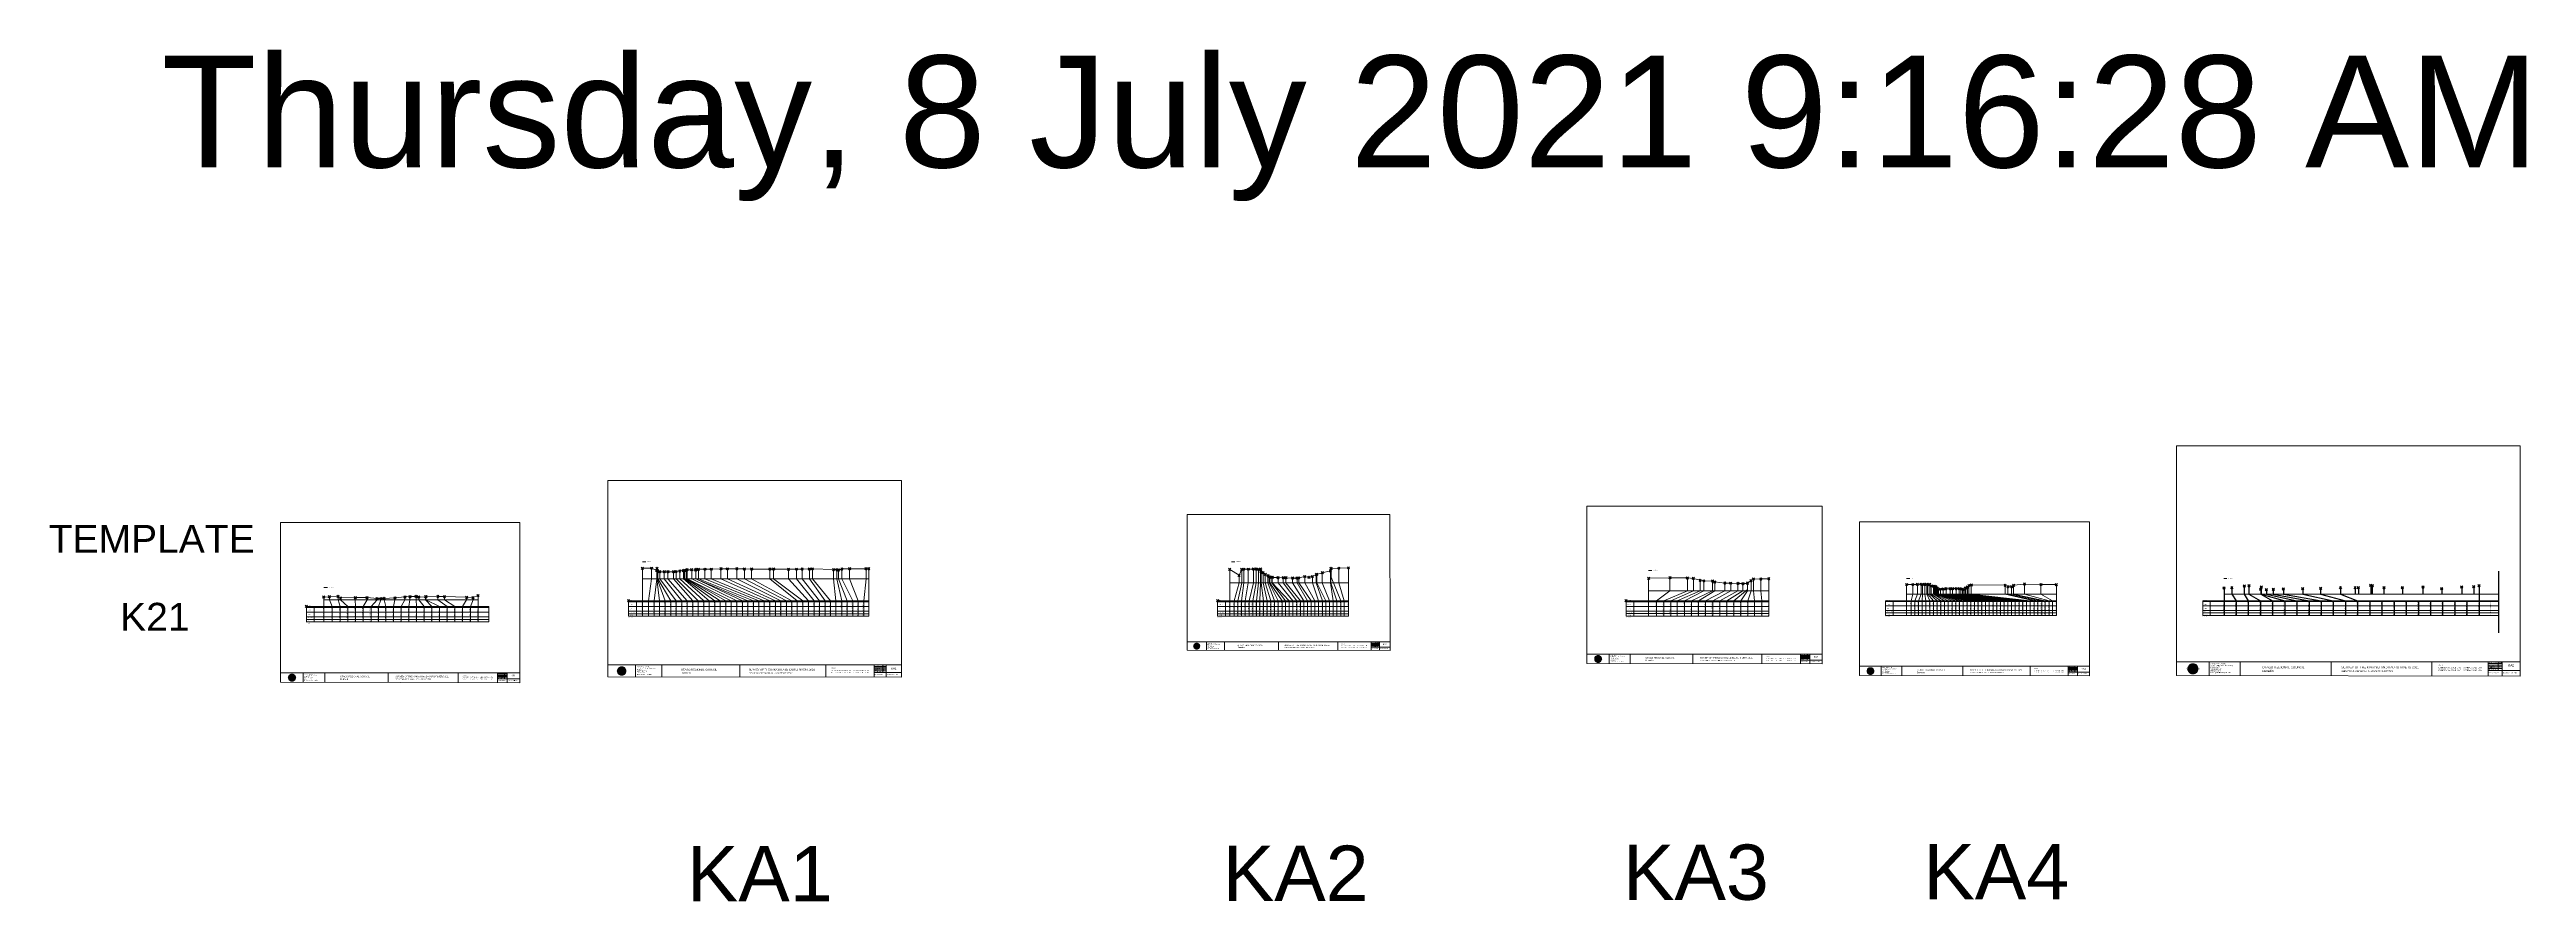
# Model space of a CAD drawing. Header units: millimetres. Extents: x -1945041 to 271067, y -218757 to 1425286130.
# Drawn here: x -1945041 to 271067, y -218757 to 542673 of the extents above.
import ezdxf

# ---------------------------------------------------------------- set-up
doc = ezdxf.new("R2010")
doc.units = ezdxf.units.MM
doc.header["$PDMODE"] = 35
doc.header["$PDSIZE"] = 1000
doc.layers.add('geo', color=7, linetype='Continuous', lineweight=0)
doc.layers.add('TITLE_BLOCK', color=7, linetype='Continuous')
doc.styles.get("Standard").update_dxf_attribs({"font": 'arial.ttf'})

# ---------------------------------------------------------------- blocks, each defined once
blk = doc.blocks.new('Geomatics_Circle_SPT')
at = {"layer": 'geo', "color": 2, "linetype": 'Continuous', "lineweight": 0}
for p, q in [((-25, 5), (-5, 25)), ((0, 25), (-25, 0)), ((-25, -5), (5, 25)), ((5, -25), (-25, 5)), ((-25, 0), (0, -25)), ((-10, 23), (-23, 10)), ((10, 23), (-23, -10)), ((-23, 10), (10, -23)), ((-21, 14), (-14, 21)), ((-21, -14), (14, 21)), ((14, -21), (-21, 14)), ((0, 0), (-18, 18)), ((0, 0), (-18, -18)), ((-14, 21), (21, -14)), ((21, 14), (-14, -21)), ((23, -10), (-10, 23)), ((-10, -23), (23, 10)), ((-5, 25), (25, -5)), ((25, 5), (-5, -25)), ((25, 0), (0, 25)), ((0, 0), (18, 18)), ((0, 0), (18, -18)), ((0, -25), (25, 0)), ((5, 25), (25, 5)), ((23, 10), (10, 23)), ((14, 21), (21, 14)), ((18, 18), (18, 18)), ((-5, -25), (-25, -5)), ((-23, -10), (-10, -23)), ((-14, -21), (-21, -14)), ((-18, -18), (-18, -18)), ((25, -5), (5, -25)), ((5, -25), (5, -25)), ((10, -23), (23, -10)), ((21, -14), (14, -21)), ((18, -18), (18, -18))]:
    blk.add_line(p, q, dxfattribs=at)
at = {"layer": 'geo', "color": 1, "linetype": 'Continuous', "lineweight": 0}
for p, q in [((5, 25), (-25, 5)), ((-5, 25), (-25, -5)), ((-25, 0), (10, 23)), ((-25, 0), (-10, 23)), ((14, 21), (-25, -5)), ((-14, 21), (-25, 5)), ((21, 14), (-25, 5)), ((-21, 14), (-25, -5)), ((-25, 0), (23, 10)), ((-25, 0), (-23, 10)), ((0, 0), (-25, 5)), ((-25, 5), (-21, -14)), ((-25, 5), (-5, -25)), ((-25, 5), (14, -21)), ((-25, 5), (-25, 5)), ((0, 0), (-25, -5)), ((-23, -10), (-25, 0)), ((-10, -23), (-25, 0)), ((10, -23), (-25, 0)), ((-23, 10), (0, 25)), ((-23, -10), (0, 25)), ((-23, 10), (18, 18)), ((-23, -10), (18, 18)), ((-23, 10), (-18, 18)), ((-23, -10), (-18, 18)), ((-18, -18), (-23, 10)), ((0, -25), (-23, 10)), ((-23, 10), (18, -18)), ((-23, 10), (25, 0)), ((-23, 9), (-23, 9)), ((-23, -10), (25, 0)), ((-5, 25), (-21, 14)), ((5, 25), (-21, -14)), ((14, 21), (-21, 14)), ((-14, 21), (-21, -14)), ((0, 0), (-21, 14)), ((-21, 14), (-14, -21)), ((-21, 14), (5, -25)), ((-21, 14), (-21, 14)), ((25, 5), (-21, 14)), ((0, 0), (-21, -14)), ((-18, 18), (10, 23)), ((-18, 18), (-10, 23)), ((-18, -18), (10, 23)), ((-18, -18), (-10, 23)), ((-10, -23), (-18, 18)), ((-18, 18), (10, -23)), ((-18, 18), (23, -10)), ((-18, 18), (-18, 18)), ((-18, 18), (23, 10)), ((-18, -18), (23, 10)), ((5, 25), (-14, 21)), ((-5, 25), (-14, -21)), ((0, 0), (-14, 21)), ((-14, 21), (-5, -25)), ((-14, 21), (-14, 21)), ((25, -5), (-14, 21)), ((21, 14), (-14, 21)), ((-14, -21), (25, 5)), ((0, 0), (-14, -21)), ((-10, 23), (0, 25)), ((-10, -23), (0, 25)), ((-10, 23), (0, -25)), ((-10, 23), (18, -18)), ((-10, 23), (-10, 23)), ((-10, 23), (25, 0)), ((-10, 23), (18, 18)), ((-10, -23), (18, 18)), ((25, 0), (-10, -23)), ((0, 0), (-5, 25)), ((-5, 25), (-5, 25)), ((21, -14), (-5, 25)), ((25, 5), (-5, 25)), ((14, 21), (-5, 25)), ((-5, -25), (21, 14)), ((0, 0), (-5, -25)), ((0, 0), (5, 25)), ((0, 25), (10, -23)), ((0, 25), (0, 25)), ((0, 25), (23, -10)), ((0, 25), (23, 10)), ((0, 25), (10, 23)), ((0, -25), (10, 23)), ((0, 0), (14, 21)), ((0, 0), (21, 14)), ((23, 10), (0, -25)), ((0, 0), (25, 5)), ((0, 0), (5, -25)), ((0, 0), (14, -21)), ((0, 0), (21, -14)), ((0, 0), (25, -5)), ((14, -21), (5, 25)), ((25, -5), (5, 25)), ((21, 14), (5, 25)), ((5, 25), (5, 25)), ((5, -25), (14, 21)), ((5, -25), (25, 5)), ((9, 23), (9, 23)), ((10, 23), (18, -18)), ((10, 23), (25, 0)), ((10, 23), (18, 18)), ((18, 18), (10, -23)), ((25, 0), (10, -23)), ((21, -14), (14, 21)), ((25, 5), (14, 21)), ((14, 21), (14, 21)), ((14, -21), (21, 14)), ((18, 18), (23, -10)), ((18, 18), (23, 10)), ((18, 18), (18, 18)), ((23, 10), (18, -18)), ((25, -5), (21, 14)), ((21, 14), (21, 14)), ((21, -14), (25, 5)), ((23, 10), (25, 0)), ((23, 10), (23, 10)), ((25, 0), (23, -10)), ((25, 5), (25, 5)), ((25, 0), (25, 0)), ((-25, 0), (-25, 0)), ((-25, 0), (23, -10)), ((-25, -5), (-25, -5)), ((-25, -5), (-14, -21)), ((-25, -5), (5, -25)), ((-25, -5), (21, -14)), ((-23, -10), (-23, -10)), ((-18, -18), (-23, -10)), ((0, -25), (-23, -10)), ((18, -18), (-23, -10)), ((-21, -14), (25, -5)), ((-21, -14), (-21, -14)), ((-21, -14), (-5, -25)), ((-21, -14), (14, -21)), ((23, -10), (-18, -18)), ((-18, -18), (-18, -18)), ((-10, -23), (-18, -18)), ((10, -23), (-18, -18)), ((-14, -21), (21, -14)), ((-14, -21), (-14, -21)), ((-14, -21), (5, -25)), ((18, -18), (-10, -23)), ((0, -25), (-10, -23)), ((-9, -23), (-9, -23)), ((-5, -25), (25, -5)), ((-5, -25), (14, -21)), ((-5, -25), (-5, -25)), ((23, -10), (0, -25)), ((10, -23), (0, -25)), ((0, -25), (0, -25)), ((5, -25), (21, -14)), ((5, -25), (5, -25)), ((18, -18), (10, -23)), ((10, -23), (10, -23)), ((14, -21), (25, -5)), ((14, -21), (14, -21)), ((23, -10), (18, -18)), ((18, -18), (18, -18)), ((21, -14), (21, -14)), ((23, -9), (23, -9)), ((25, -5), (25, -5))]:
    blk.add_line(p, q, dxfattribs=at)
at = {"layer": 'geo', "color": 114, "linetype": 'Continuous', "lineweight": 0}
for p, q in [((-25, 5), (14, 21)), ((18, 18), (-25, 0)), ((-25, -5), (21, 14)), ((-14, -21), (-25, 5)), ((10, 23), (-23, 10)), ((0, 0), (-23, 10)), ((-23, 10), (-10, -23)), ((0, 0), (-23, -10)), ((-21, 14), (5, 25)), ((-5, -25), (-21, 14)), ((25, 5), (-21, -14)), ((0, 25), (-18, 18)), ((-18, 18), (0, -25)), ((-14, 21), (-5, 25)), ((5, -25), (-14, 21)), ((0, 0), (-10, 23)), ((0, 0), (-10, -23)), ((-5, 25), (14, -21)), ((18, -18), (0, 25)), ((0, 0), (10, 23)), ((0, 0), (23, 10)), ((0, 0), (10, -23)), ((0, 0), (23, -10)), ((5, 25), (21, -14)), ((23, -10), (10, 23)), ((14, 21), (25, -5)), ((25, 0), (18, 18)), ((21, 14), (25, 5)), ((-25, 0), (-18, -18)), ((-21, -14), (-25, -5)), ((-18, -18), (25, 0)), ((25, -5), (-14, -21)), ((-10, -23), (23, -10)), ((21, -14), (-5, -25)), ((0, -25), (18, -18)), ((14, -21), (5, -25))]:
    blk.add_line(p, q, dxfattribs=at)
at = {"layer": 'geo', "color": 250, "linetype": 'Continuous', "lineweight": 0}
for p, q in [((25, 5), (-25, 5)), ((-25, 5), (-25, -5)), ((0, 0), (-25, 0)), ((-23, 10), (23, 10)), ((-23, 10), (-23, 10)), ((-23, -10), (-23, 10)), ((21, 14), (-21, 14)), ((-21, 14), (-21, -14)), ((-18, 18), (18, 18)), ((-18, -18), (-18, 18)), ((-14, 21), (-14, 21)), ((14, 21), (-14, 21)), ((-14, 21), (-14, -21)), ((-10, 23), (10, 23)), ((-10, -23), (-10, 23)), ((-5, 25), (5, 25)), ((-5, 25), (-5, -25)), ((0, 0), (0, 25)), ((0, 0), (0, -25)), ((0, 0), (25, 0)), ((5, 25), (5, -25)), ((10, -23), (10, 23)), ((14, 21), (14, -21)), ((18, -18), (18, 18)), ((21, 14), (21, 14)), ((21, -14), (21, 14)), ((23, 10), (23, -10)), ((25, 5), (25, 5)), ((25, -5), (25, 5)), ((-25, -5), (25, -5)), ((23, -10), (-23, -10)), ((-21, -14), (21, -14)), ((18, -18), (-18, -18)), ((-14, -21), (14, -21)), ((10, -23), (-10, -23)), ((-5, -25), (5, -25))]:
    blk.add_line(p, q, dxfattribs=at)
blk = doc.blocks.new('GeomaticsNZ TITLE BLOCK')
at = {"color": 7, "linetype": 'Continuous', "lineweight": 0}
for p, q in [((0, 95), (0, 1579)), ((0, 1579), (2363, 1579)), ((2363, 1579), (2364, 95)), ((2364, 95), (0, 95)), ((0, 95), (0, 0)), ((0, 0), (2364, -4)), ((16, 95), (2364, 95)), ((224, 95), (224, 0)), ((2364, 95), (383, 95)), ((436, 95), (436, -1)), ((1063, 95), (1063, -2)), ((1755, 95), (1755, -3)), ((2144, 95), (2144, -3)), ((2144, 82), (2239, 82)), ((2144, 71), (2239, 71)), ((2144, 60), (2239, 60)), ((2144, 49), (2239, 49)), ((2144, 35), (2364, 35)), ((2212, 95), (2212, 36)), ((2239, 95), (2239, -3)), ((2364, -4), (2364, 95))]:
    blk.add_line(p, q, dxfattribs=at)
at = {"color": 7, "linetype": 'Continuous', "lineweight": 0, "xscale": 1.36, "yscale": 1.36, "zscale": 1.36}
blk.add_blockref('Geomatics_Circle_SPT', (112, 46), dxfattribs=at)
at = {"color": 7, "linetype": 'Continuous', "lineweight": 0}
for s, p in [('PK&RR', (2213, 85)), ('ST', (2220, 64)), ('PK', (2220, 51))]:
    blk.add_text(s, height=5, dxfattribs=at).set_placement(p)
at = {"color": 7, "linetype": 'Continuous', "lineweight": 0, "attachment_point": 1}
for s, width, heights, insert, char_height in [('{\\C256;Geomatics N.Z. LTD                   }', 125.08, [15.8], (69, 50), 7), ('{\\C256;GEOMATICS N.Z. LTD                   \\PTELEPHONE:  M 021 023 6 00 55;\\PPO BOX 2177\\PSOUTH DUNEDIN\\PDUNEDIN 9044\\PEmail: geomaticsnz@gmail.com}', 3535.73, [94.7], (234, 83), 7), ('{\\C256;OTAGO REGIONAL COUNCIL\\PDunedin}', 3535.73, [0], (589, 64), 15), ('{\\C256;SURVEY OF THE KAKANUI AND KAURU RIVERS 2021}', 3535.73, [0], (1134, 64), 15), ('{\\C256;ELEVATIONS ARE SHOWN IN LOCAL OTAGO DATUM}', 3535.73, [0], (1134, 35), 10), ('{\\C256;Surveyed by:}', 3535.73, [0], (2145, 92), 7), ('{\\C256;Checked by:}', 3535.73, [0], (2145, 59), 7), ('{\\C256;Approved by:}', 3535.73, [0], (2145, 46), 7), ('{\\C256;JOB No 0032021}', 3535.73, [0], (2145, 21), 7), ('{\\C256;Drawn by:}', 3535.73, [0], (2146, 70), 7), ('{\\C256;Drawn:16-JUNE-2021}', 3535.73, [0], (2245, 21), 7)]:
    blk.add_mtext_dynamic_manual_height_columns(s, width=width, gutter_width=159, heights=heights, dxfattribs=dict(at, insert=insert, char_height=char_height))
blk = doc.blocks.new('REVDATE')
at = {"flags": 8}
for tag, p in [('REVDATE', (0, 6)), ('USER', (0, -3)), ('FNAME', (0, -13))]:
    blk.add_attdef(tag, p, '', height=4.95, dxfattribs=at)
blk = doc.blocks.new('A$Cb97534b7')
at = {"color": 5, "linetype": 'Continuous', "lineweight": 0}
blk.add_text('Thursday, 8 July 2021 9:16:28 AM', height=100000, dxfattribs=at).set_placement((0, 29400))
blk = doc.blocks.new('*U13')
at = {"color": 32, "true_color": 0xcd6928}
blk.add_line((0, 6576), (0, -6576), dxfattribs=at)
blk = doc.blocks.new('*U14')
at = {"color": 0, "linetype": 'ByBlock', "lineweight": -2, "transparency": 16777216}
for p in [(0, 0), (10868, 0), (21735, 0), (32603, 0), (43471, 0), (54338, 0), (65206, 0), (76074, 0), (86941, 0), (97809, 0), (108677, 0), (119544, 0), (130412, 0), (141280, 0), (152148, 0), (163015, 0), (173883, 0), (184751, 0), (195618, 0), (206486, 0), (217354, 0), (228221, 0)]:
    blk.add_blockref('*U13', p, dxfattribs=at)

msp = doc.modelspace()

# ---------------------------------------------------------------- linework, layer by layer
at = {"color": 1, "linetype": 'Continuous', "lineweight": 0}
for p, q in [((-1414584, 84760), (-1411512, 84760)), ((-887573, 84760), (-884500, 84760)), ((-514593, 77150), (-511520, 77150)), ((-283524, 69799), (-280617, 69799)), ((216, 69799), (3123, 69799)), ((-1699526, 61920), (-1696453, 61920))]:
    msp.add_line(p, q, dxfattribs=at)
at = {"linetype": 'Continuous', "lineweight": 0}
for p, q in [((-1414584, 79053), (-1414584, 36248)), ((-1414584, 69485), (-1212032, 69485)), ((-1406383, 69485), (-1409077, 50000)), ((-1406383, 79102), (-1406383, 69485)), ((-1401794, 69485), (-1404135, 50000)), ((-1401794, 77162), (-1401794, 69485)), ((-1401683, 77132), (-1401683, 69485)), ((-1401683, 69485), (-1399229, 50000)), ((-1401453, 78972), (-1401453, 69485)), ((-1401453, 69485), (-1394263, 50000)), ((-1400891, 76552), (-1400891, 69485)), ((-1400891, 69485), (-1389148, 50000)), ((-1399064, 75922), (-1399064, 69485)), ((-1399064, 69485), (-1384247, 50000)), ((-1394984, 75892), (-1394984, 69485)), ((-1394984, 69485), (-1379297, 50000)), ((-1391736, 75922), (-1391736, 69485)), ((-1391736, 69485), (-1374419, 50000)), ((-1386694, 75901), (-1386694, 69485)), ((-1386694, 69485), (-1369421, 50000)), ((-1384460, 76161), (-1384460, 69485)), ((-1384460, 69485), (-1364685, 50000)), ((-1381151, 76601), (-1381151, 69485)), ((-1381151, 69485), (-1359688, 50000)), ((-1377882, 76971), (-1377882, 69485)), ((-1377882, 69485), (-1354776, 50000)), ((-1376792, 77141), (-1376792, 69485)), ((-1376792, 69485), (-1349843, 50000)), ((-1375597, 77241), (-1375597, 69485)), ((-1375597, 69485), (-1344955, 50000)), ((-1374585, 77791), (-1374585, 69485)), ((-1374585, 69485), (-1340047, 50000)), ((-1374535, 77771), (-1374535, 69485)), ((-1335110, 50000), (-1374535, 69485)), ((-1370476, 77721), (-1370476, 69485)), ((-1370476, 69485), (-1330173, 50000)), ((-1366889, 77470), (-1366889, 69485)), ((-1325180, 50000), (-1366889, 69485)), ((-1366674, 78010), (-1366674, 69485)), ((-1366674, 69485), (-1320254, 50000)), ((-1364552, 78090), (-1364552, 69485)), ((-1364552, 69485), (-1315284, 50000)), ((-1358665, 78250), (-1358665, 69485)), ((-1310472, 50000), (-1358665, 69485)), ((-1352980, 78210), (-1352980, 69485)), ((-1352980, 69485), (-1305517, 50000)), ((-1344358, 78579), (-1344358, 69485)), ((-1300683, 50000), (-1344358, 69485)), ((-1338566, 78972), (-1338566, 69485)), ((-1338566, 69485), (-1295670, 50000)), ((-1330112, 78608), (-1330112, 69485)), ((-1330112, 69485), (-1290747, 50000)), ((-1323381, 78408), (-1323381, 69485)), ((-1323381, 69485), (-1285735, 50000)), ((-1316856, 78328), (-1316856, 69485)), ((-1316856, 69485), (-1280901, 50000)), ((-1300445, 78337), (-1300445, 69485)), ((-1300445, 69485), (-1276007, 50000)), ((-1297216, 78297), (-1297216, 69485)), ((-1297216, 69485), (-1270995, 50000)), ((-1283880, 78166), (-1283880, 69485)), ((-1283880, 69485), (-1266012, 50000)), ((-1276713, 78206), (-1276713, 69485)), ((-1276713, 69485), (-1261055, 50000)), ((-1271654, 78305), (-1271654, 69485)), ((-1271654, 69485), (-1256052, 50000)), ((-1265225, 78415), (-1265225, 69485)), ((-1265225, 69485), (-1251118, 50000)), ((-1262479, 78555), (-1262479, 69485)), ((-1262479, 69485), (-1246410, 50000)), ((-1243653, 77834), (-1243653, 69485)), ((-1243653, 69485), (-1241499, 50000)), ((-1240578, 77764), (-1240578, 69485)), ((-1240578, 69485), (-1236317, 50000)), ((-1239035, 77414), (-1239035, 69485)), ((-1239035, 69485), (-1231437, 50000)), ((-1236150, 78453), (-1236150, 69485)), ((-1236150, 69485), (-1226285, 50000)), ((-1229196, 78573), (-1229196, 69485)), ((-1229196, 69485), (-1221530, 50000)), ((-1214467, 69485), (-1216542, 50000)), ((-1214467, 78672), (-1214467, 69485)), ((-1212032, 78682), (-1212032, 36248)), ((-1212032, 78682), (-1212032, 65133)), ((-514338, 70070), (-514338, 36248)), ((-495261, 70550), (-495261, 58944)), ((-479634, 70421), (-479634, 58944)), ((-474236, 69996), (-474236, 58944)), ((-468251, 68317), (-468251, 58944)), ((-464917, 67779), (-464917, 58944)), ((-457044, 67629), (-457044, 58944)), ((-455145, 66849), (-455145, 58944)), ((-422699, 67958), (-422699, 58944)), ((-420592, 69368), (-420592, 58944)), ((-413914, 69518), (-413914, 58944)), ((-406813, 69708), (-406813, 36248)), ((-1427011, 50000), (-1212032, 50000)), ((-1427011, 50000), (-1212032, 50000)), ((-1409077, 50000), (-1409077, 36248)), ((-1404135, 50000), (-1404135, 36248)), ((-1399229, 50000), (-1399229, 36248)), ((-1394263, 50000), (-1394263, 36248)), ((-1389148, 50000), (-1389148, 36248)), ((-1384247, 50000), (-1384247, 36248)), ((-1379297, 50000), (-1379297, 36248)), ((-1374419, 50000), (-1374419, 36248)), ((-1369421, 50000), (-1369421, 36248)), ((-1364685, 50000), (-1364685, 36248)), ((-1359688, 50000), (-1359688, 36248)), ((-1354776, 50000), (-1354776, 36248)), ((-1349843, 50000), (-1349843, 36248)), ((-1344955, 50000), (-1344955, 36248)), ((-1340047, 50000), (-1340047, 36248)), ((-1335110, 50000), (-1335110, 36248)), ((-1330173, 50000), (-1330173, 36248)), ((-1325180, 50000), (-1325180, 36248)), ((-1320254, 50000), (-1320254, 36248)), ((-1315284, 50000), (-1315284, 36248)), ((-1310472, 50000), (-1310472, 36248)), ((-1305517, 50000), (-1305517, 36248)), ((-1300683, 50000), (-1300683, 36248)), ((-1295670, 50000), (-1295670, 36248)), ((-1290747, 50000), (-1290747, 36248)), ((-1285735, 50000), (-1285735, 36248)), ((-1280901, 50000), (-1280901, 36248)), ((-1276007, 50000), (-1276007, 36248)), ((-1270995, 50000), (-1270995, 36248)), ((-1266012, 50000), (-1266012, 36248)), ((-1261055, 50000), (-1261055, 36248)), ((-1256052, 50000), (-1256052, 36248)), ((-1251118, 50000), (-1251118, 36248)), ((-1246410, 50000), (-1246410, 36248)), ((-1241499, 50000), (-1241499, 36248)), ((-1236317, 50000), (-1236317, 36248)), ((-1231437, 50000), (-1231437, 36248)), ((-1226285, 50000), (-1226285, 36248)), ((-1221530, 50000), (-1221530, 36248)), ((-1216542, 50000), (-1216542, 36248)), ((-534526, 50000), (-406813, 50000)), ((-534526, 50000), (-406813, 50000)), ((-514338, 58944), (-406813, 58944)), ((-495261, 58944), (-507175, 50000)), ((-507175, 36248), (-507175, 50000)), ((-479634, 58944), (-500801, 50000)), ((-500801, 36248), (-500801, 50000)), ((-474236, 58944), (-494593, 50000)), ((-494593, 36248), (-494593, 50000)), ((-468251, 58944), (-488662, 50000)), ((-488662, 36248), (-488662, 50000)), ((-464917, 58944), (-482164, 50000)), ((-482164, 36248), (-482164, 50000)), ((-457044, 58944), (-476060, 50000)), ((-476060, 36248), (-476060, 50000)), ((-455145, 58944), (-469744, 50000)), ((-469744, 36248), (-469744, 50000)), ((-446186, 58944), (-463469, 50000)), ((-463469, 36248), (-463469, 50000)), ((-440890, 58944), (-456922, 50000)), ((-456922, 36248), (-456922, 50000)), ((-434397, 58944), (-450730, 50000)), ((-450730, 36248), (-450730, 50000)), ((-446186, 65829), (-446186, 58944)), ((-429967, 58944), (-444259, 50000)), ((-444259, 36248), (-444259, 50000)), ((-440890, 65698), (-440890, 58944)), ((-425900, 60023), (-438067, 50000)), ((-438067, 36248), (-438067, 50000)), ((-434397, 65518), (-434397, 58944)), ((-425833, 58944), (-431875, 50000)), ((-431875, 36248), (-431875, 50000)), ((-429967, 65308), (-429967, 58944)), ((-425900, 65478), (-425900, 60023)), ((-425833, 65848), (-425833, 58944)), ((-422699, 58944), (-425626, 50000)), ((-425626, 36248), (-425626, 50000)), ((-420592, 58944), (-419461, 50000)), ((-419461, 36248), (-419461, 50000)), ((-413914, 58944), (-413124, 50000)), ((-413124, 36248), (-413124, 50000)), ((-298083, 50000), (-302292, 49998)), ((-302292, 49437), (-149529, 49437)), ((-298083, 50000), (-259481, 50000)), ((-277987, 55848), (-279559, 50000)), ((-273825, 55848), (-276181, 50000)), ((-270567, 55848), (-272766, 50000)), ((-269176, 55848), (-269616, 50000)), ((-267243, 55848), (-266199, 50000)), ((-265537, 55848), (-262859, 50000)), ((-264449, 55848), (-259481, 50000)), ((-262811, 55848), (-256122, 50000)), ((-261440, 55848), (-252892, 50000)), ((-259481, 50000), (-149529, 50000)), ((-259331, 55848), (-249517, 50000)), ((-258596, 55848), (-246213, 50000)), ((-257573, 55848), (-242852, 50000)), ((-257252, 55848), (-239586, 50000)), ((-256620, 55848), (-236187, 50000)), ((-256335, 55848), (-232831, 50000)), ((-256150, 55848), (-229448, 50003)), ((-256012, 55848), (-226166, 50000)), ((-222834, 50000), (-254841, 55848)), ((-253221, 55848), (-219502, 50000)), ((-250691, 55848), (-216135, 50000)), ((-212871, 50000), (-248148, 55848)), ((-248148, 55848), (-244604, 55848)), ((-244604, 55848), (-209558, 50000)), ((-242380, 55848), (-206170, 50000)), ((-239162, 55848), (-202782, 50000)), ((-199423, 50000), (-236356, 55848)), ((-234940, 55848), (-196271, 50000)), ((-233535, 55848), (-192859, 50000)), ((-232205, 55848), (-189557, 50000)), ((-231134, 55848), (-186242, 50000)), ((-230647, 55848), (-182902, 50000)), ((-229108, 55848), (-179522, 50000)), ((-176245, 50000), (-227825, 55848)), ((-225696, 55848), (-172969, 50000)), ((-195346, 55848), (-169409, 50000)), ((-192886, 55848), (-166138, 50000)), ((-189531, 55848), (-162440, 50000)), ((-187782, 55848), (-159523, 50000)), ((-178071, 55848), (-156045, 50000)), ((-163283, 55848), (-152870, 50000)), ((-149529, 41110), (-149529, 49235)), ((-14342, 50000), (-18552, 49998)), ((-18552, 49437), (246029, 49437)), ((-14342, 50000), (246029, 50000)), ((-1427011, 36248), (-1212032, 36248)), ((-534526, 36248), (-406813, 36248))]:
    msp.add_line(p, q, dxfattribs=at)
at = {"color": 7, "linetype": 'Continuous', "lineweight": 0}
for p, q in [((-889126, 78010), (-889126, 36248)), ((-880825, 72729), (-880825, 66062)), ((-878405, 78130), (-878405, 66062)), ((-876544, 78259), (-876544, 66062)), ((-872540, 78239), (-872540, 66062)), ((-867960, 78309), (-867960, 66062)), ((-865510, 78289), (-865510, 66062)), ((-863333, 78059), (-863333, 66062)), ((-861521, 78319), (-861521, 66062)), ((-861076, 75859), (-861076, 66062)), ((-859280, 75209), (-859280, 66062)), ((-857317, 73548), (-857317, 66062)), ((-854897, 72418), (-854897, 66062)), ((-853922, 71378), (-853922, 66062)), ((-853096, 71198), (-853096, 66062)), ((-851515, 70934), (-851515, 66062)), ((-851077, 70928), (-851077, 66062)), ((-845841, 70739), (-845841, 66062)), ((-841232, 70570), (-841232, 66062)), ((-838822, 70531), (-838822, 66062)), ((-832892, 70333), (-832892, 66062)), ((-828909, 70241), (-828909, 66062)), ((-827290, 70523), (-827290, 66062)), ((-822075, 71652), (-822075, 66062)), ((-815202, 71689), (-815202, 66062)), ((-811820, 73397), (-811820, 66062)), ((-811281, 73587), (-811281, 66062)), ((-806315, 75006), (-806315, 66062)), ((-798963, 76686), (-798963, 66062)), ((-798538, 79006), (-798538, 66062)), ((-798421, 78656), (-798421, 71143)), ((-798421, 71143), (-789865, 50000)), ((-791481, 79166), (-791481, 66062)), ((-782837, 79416), (-782837, 36248)), ((-1715216, 45000), (-1715216, 31248)), ((-1708203, 45000), (-1708203, 31248)), ((-1552053, 45000), (-1552053, 31248)), ((-1427011, 50000), (-1427011, 36248)), ((-1427011, 48982), (-1212032, 48982)), ((-1427011, 44746), (-1212032, 44746)), ((-1419997, 50000), (-1419997, 36248)), ((-899999, 50000), (-782837, 50000)), ((-899999, 50000), (-899999, 36248)), ((-899999, 48982), (-782837, 48982)), ((-899999, 44746), (-782837, 44746)), ((-892986, 50000), (-892986, 36248)), ((-889126, 66062), (-782837, 66062)), ((-880825, 66062), (-885188, 50000)), ((-885188, 50000), (-885188, 36248)), ((-878405, 66062), (-881780, 50000)), ((-881780, 36248), (-881780, 50000)), ((-876544, 66062), (-878619, 50000)), ((-878619, 36248), (-878619, 50000)), ((-872540, 66062), (-875326, 50000)), ((-875326, 36248), (-875326, 50000)), ((-867960, 66062), (-871770, 50000)), ((-871770, 36248), (-871770, 50000)), ((-865510, 66062), (-868552, 50000)), ((-868552, 36248), (-868552, 50000)), ((-863333, 66062), (-865258, 50000)), ((-865258, 36248), (-865258, 50000)), ((-861521, 66062), (-862115, 50000)), ((-862115, 36248), (-862115, 50000)), ((-861076, 66062), (-858896, 50000)), ((-859280, 66062), (-855490, 50000)), ((-858896, 36248), (-858896, 50000)), ((-857317, 66062), (-852309, 50000)), ((-855490, 36248), (-855490, 50000)), ((-854897, 66062), (-848978, 50000)), ((-853922, 66062), (-845797, 50000)), ((-853096, 66062), (-842343, 50000)), ((-852309, 36248), (-852309, 50000)), ((-851515, 66062), (-839177, 50000)), ((-851077, 66062), (-835898, 50000)), ((-848978, 36248), (-848978, 50000)), ((-845841, 66062), (-832544, 50000)), ((-845797, 36248), (-845797, 50000)), ((-842343, 36248), (-842343, 50000)), ((-841232, 66062), (-829190, 50000)), ((-839177, 36248), (-839177, 50000)), ((-838822, 66062), (-825798, 50000)), ((-835898, 36248), (-835898, 50000)), ((-832892, 66062), (-822801, 50000)), ((-832544, 36248), (-832544, 50000)), ((-829190, 36248), (-829190, 50000)), ((-828909, 66062), (-819523, 50000)), ((-827290, 66062), (-816226, 50000)), ((-825798, 36248), (-825798, 50000)), ((-822801, 36248), (-822801, 50000)), ((-822075, 66062), (-812907, 50000)), ((-819523, 36248), (-819523, 50000)), ((-816226, 36248), (-816226, 50000)), ((-815202, 66062), (-809700, 50000)), ((-812907, 36248), (-812907, 50000)), ((-811820, 66062), (-806223, 50000)), ((-811281, 66062), (-803002, 50000)), ((-809700, 36248), (-809700, 50000)), ((-806315, 66062), (-799777, 50000)), ((-806223, 36248), (-806223, 50000)), ((-803002, 36248), (-803002, 50000)), ((-799777, 36248), (-799777, 50000)), ((-798963, 66062), (-796466, 50000)), ((-798538, 66062), (-793218, 50000)), ((-796466, 36248), (-796466, 50000)), ((-793218, 36248), (-793218, 50000)), ((-791481, 66062), (-786618, 50000)), ((-789865, 36248), (-789865, 50000)), ((-786618, 36248), (-786618, 50000)), ((-534526, 50000), (-534526, 36248)), ((-534526, 48982), (-406813, 48982)), ((-534526, 44746), (-406813, 44746)), ((-527513, 50000), (-527513, 36248)), ((-302292, 49998), (-302292, 36847)), ((-302292, 45329), (-149529, 45329)), ((-295657, 50000), (-295657, 36847)), ((-283524, 64536), (-283524, 36847)), ((-283524, 55848), (-149529, 55848)), ((-279559, 36961), (-279559, 50000)), ((-277987, 64546), (-277987, 55848)), ((-276181, 36847), (-276181, 50000)), ((-273825, 64646), (-273825, 55848)), ((-272766, 36847), (-272766, 50000)), ((-270567, 64786), (-270567, 55848)), ((-269616, 36961), (-269616, 50000)), ((-269176, 64766), (-269176, 55848)), ((-267243, 64756), (-267243, 55848)), ((-266199, 36847), (-266199, 50000)), ((-265537, 64646), (-265537, 55848)), ((-264449, 64426), (-264449, 55848)), ((-262859, 36847), (-262859, 50000)), ((-262811, 64586), (-262811, 55848)), ((-261440, 63306), (-261440, 55848)), ((-259481, 36847), (-259481, 50000)), ((-259331, 62957), (-259331, 55848)), ((-258596, 63027), (-258596, 55848)), ((-257573, 62577), (-257573, 55848)), ((-257252, 61297), (-257252, 55848)), ((-256620, 61447), (-256620, 55848)), ((-256335, 61587), (-256335, 55848)), ((-256150, 60537), (-256150, 55848)), ((-256122, 36847), (-256122, 50000)), ((-256012, 61107), (-256012, 55848)), ((-254841, 60387), (-254841, 55848)), ((-253221, 60317), (-253221, 55848)), ((-252892, 36847), (-252892, 50000)), ((-250691, 60467), (-250691, 55848)), ((-249517, 36847), (-249517, 50000)), ((-248148, 60707), (-248148, 55848)), ((-246213, 36961), (-246213, 50000)), ((-244604, 60817), (-244604, 55848)), ((-242852, 36847), (-242852, 50000)), ((-242380, 60857), (-242380, 55848)), ((-239586, 36961), (-239586, 50000)), ((-239162, 60887), (-239162, 55848)), ((-236356, 60877), (-236356, 55848)), ((-236187, 36847), (-236187, 50000)), ((-234940, 60617), (-234940, 55848)), ((-233535, 60357), (-233535, 55848)), ((-232831, 50098), (-232831, 50100)), ((-232831, 36847), (-232831, 50000)), ((-232205, 60187), (-232205, 55848)), ((-231134, 61097), (-231134, 55848)), ((-230647, 61387), (-230647, 55848)), ((-229448, 36847), (-229448, 50003)), ((-229108, 62247), (-229108, 55848)), ((-227825, 63617), (-227825, 55848)), ((-226166, 36847), (-226166, 50000)), ((-225696, 64107), (-225696, 55848)), ((-222834, 36847), (-222834, 50000)), ((-219502, 36847), (-219502, 50000)), ((-216135, 36847), (-216135, 50000)), ((-212871, 36847), (-212871, 50000)), ((-209558, 36847), (-209558, 50000)), ((-206170, 36847), (-206170, 50000)), ((-202782, 36847), (-202782, 50000)), ((-199423, 36847), (-199423, 50000)), ((-196271, 36847), (-196271, 50000)), ((-195346, 63867), (-195346, 55848)), ((-192886, 62677), (-192886, 55848)), ((-192859, 36847), (-192859, 50000)), ((-189557, 36847), (-189557, 50000)), ((-189531, 62537), (-189531, 55848)), ((-187782, 63837), (-187782, 55848)), ((-186242, 36847), (-186242, 50000)), ((-182902, 45117), (-184633, 45475)), ((-182902, 36847), (-182902, 50000)), ((-179522, 36847), (-179522, 50000)), ((-178071, 64897), (-178071, 55848)), ((-176245, 36847), (-176245, 50000)), ((-172969, 36847), (-172969, 50000)), ((-169409, 36847), (-169409, 50000)), ((-166138, 36847), (-166138, 50000)), ((-163283, 64527), (-163283, 55848)), ((-162440, 36847), (-162440, 50000)), ((-159523, 36847), (-159523, 50000)), ((-156045, 36847), (-156045, 50000)), ((-152870, 36847), (-152870, 50000)), ((-149529, 64378), (-149529, 49235)), ((-18552, 49998), (-18552, 36847)), ((-18552, 45329), (246029, 45329)), ((-11916, 50000), (-11916, 36847)), ((216, 55848), (246029, 55848)), ((-1715216, 43982), (-1552053, 43982)), ((-1715216, 39746), (-1552053, 39746)), ((-1715216, 35754), (-1552053, 35754)), ((-1715216, 33323), (-1552053, 33323)), ((-1715216, 31248), (-1552053, 31248)), ((-1712035, 29879), (-1712035, 29879)), ((-1427011, 40754), (-1212032, 40754)), ((-1427011, 38445), (-1212032, 38445)), ((-1427011, 36248), (-1212032, 36248)), ((-1423829, 34879), (-1423829, 34879)), ((-899999, 40754), (-782837, 40754)), ((-899999, 38445), (-782837, 38445)), ((-899999, 36248), (-782837, 36248)), ((-896818, 34879), (-896818, 34879)), ((-534526, 40754), (-406813, 40754)), ((-534526, 38513), (-406813, 38513)), ((-534526, 36248), (-406813, 36248)), ((-531345, 34879), (-531345, 34879)), ((-302292, 41301), (-149529, 41301)), ((-302292, 39122), (-149529, 39122)), ((-302292, 36847), (-149529, 36847)), ((-299282, 35551), (-299282, 35551)), ((-149529, 41110), (-149529, 36847)), ((-18552, 41301), (246029, 41301)), ((-18552, 39122), (246029, 39122)), ((-18552, 36847), (246029, 36847)), ((-15542, 35551), (-15542, 35551))]:
    msp.add_line(p, q, dxfattribs=at)
for p, q in [((246029, 76505), (246029, 21329)), ((461, 61313), (461, 36847)), ((228682, 63451), (228682, 36847))]:
    msp.add_line(p, q)
at = {"lineweight": 0}
for p, q in [((-1715216, 45000), (-1552053, 45000)), ((-1699706, 50744), (-1561594, 50744)), ((-1694657, 53589), (-1694657, 50744)), ((-1692151, 45000), (-1692151, 31248)), ((-1686898, 53920), (-1686898, 50744)), ((-1685067, 31248), (-1685067, 45000)), ((-1684737, 52460), (-1684737, 50744)), ((-1678108, 31248), (-1678108, 45000)), ((-1671486, 52790), (-1671486, 50744)), ((-1671438, 31248), (-1671438, 45000)), ((-1664460, 31248), (-1664460, 45000)), ((-1660992, 52841), (-1660992, 50744)), ((-1657270, 31248), (-1657270, 45000)), ((-1651958, 52041), (-1651958, 50744)), ((-1650714, 31248), (-1650714, 45000)), ((-1648607, 51912), (-1648607, 50744)), ((-1645791, 52112), (-1645791, 50744)), ((-1644219, 31248), (-1644219, 45000)), ((-1637273, 31248), (-1637273, 45000)), ((-1636013, 52622), (-1636013, 50744)), ((-1630328, 31248), (-1630328, 45000)), ((-1627109, 53403), (-1627109, 50744)), ((-1622609, 53723), (-1622609, 50744)), ((-1617083, 53863), (-1617083, 50744)), ((-1616630, 31248), (-1616630, 45000)), ((-1614696, 53323), (-1614696, 50744)), ((-1609862, 31248), (-1609862, 45000)), ((-1608626, 53577), (-1608626, 50744)), ((-1608263, 53613), (-1608263, 50744)), ((-1603025, 31248), (-1603025, 45000)), ((-1597590, 53914), (-1597590, 50744)), ((-1596114, 31248), (-1596114, 45000)), ((-1591643, 53734), (-1591643, 50744)), ((-1589231, 31248), (-1589231, 45000)), ((-1582490, 31248), (-1582490, 45000)), ((-1575568, 31248), (-1575568, 45000)), ((-1571918, 53115), (-1571918, 50744)), ((-1568514, 31248), (-1568514, 45000)), ((-1566074, 52785), (-1566074, 50744)), ((-1715216, 31248), (-1552053, 31248))]:
    msp.add_line(p, q, dxfattribs=at)
at = {"color": 4, "linetype": 'Continuous', "lineweight": 0}
for p, q in [((-1715216, 45000), (-1552053, 45000)), ((-1420972, 50000), (-1212032, 50000)), ((-528487, 50000), (-406813, 50000))]:
    msp.add_line(p, q, dxfattribs=at)
at = {"color": 7, "lineweight": 0}
for p, q in [((-1699706, 53349), (-1699706, 31248)), ((-1694657, 50744), (-1692151, 45000)), ((-1686898, 50744), (-1685067, 45000)), ((-1684737, 50744), (-1678108, 45000)), ((-1671486, 50744), (-1671438, 45000)), ((-1660992, 50744), (-1664460, 45000)), ((-1651958, 50744), (-1657270, 45000)), ((-1648607, 50744), (-1650714, 45000)), ((-1645791, 50744), (-1644219, 45000)), ((-1636013, 50744), (-1637273, 45000)), ((-1627109, 50744), (-1630328, 45000)), ((-1617083, 50744), (-1616630, 45000)), ((-1614696, 50744), (-1609862, 45000)), ((-1608626, 50744), (-1603025, 45000)), ((-1608263, 50744), (-1596114, 45000)), ((-1597590, 50744), (-1589231, 45000)), ((-1591643, 50744), (-1582490, 45000)), ((-1571918, 50744), (-1575568, 45000)), ((-1566074, 50744), (-1568514, 45000)), ((-1561594, 54666), (-1561594, 31248))]:
    msp.add_line(p, q, dxfattribs=at)
at = {"color": 32, "true_color": 0xcd6928}
for p, q in [((7473, 61623), (7473, 55848)), ((7473, 55848), (11328, 50000)), ((18636, 63203), (18636, 55848)), ((18636, 55848), (22196, 50000)), ((22772, 63393), (22772, 55848)), ((22772, 55848), (33064, 50000)), ((33342, 60313), (33342, 55848)), ((33342, 55848), (43931, 50000)), ((33798, 62293), (33798, 55848)), ((33798, 55848), (54799, 50000)), ((38332, 59883), (38332, 55848)), ((38332, 55848), (65667, 50000)), ((44540, 60303), (44540, 55848)), ((44540, 55848), (76534, 50000)), ((53575, 60673), (53575, 55848)), ((53575, 55848), (87402, 50000)), ((70866, 60823), (70866, 55848)), ((70866, 55848), (98270, 50000)), ((86864, 61122), (86864, 55848)), ((86864, 55848), (109137, 50000)), ((104720, 61623), (104720, 55848)), ((104720, 55848), (120005, 50000)), ((117776, 61782), (117776, 55848)), ((120660, 61612), (120660, 55848)), ((131699, 63812), (131699, 55848)), ((133134, 63382), (133134, 55848)), ((143590, 61602), (143590, 55848)), ((160091, 61812), (160091, 55848)), ((178452, 62341), (178452, 55848)), ((195211, 60941), (195211, 55848)), ((213107, 62301), (213107, 55848)), ((223935, 62631), (223935, 55848))]:
    msp.add_line(p, q, dxfattribs=at)
at = {"color": 1, "linetype": 'Continuous', "lineweight": 0}
for points in [[(-1414584, 79053), (-1406383, 79053), (-1401794, 77162), (-1401683, 77132), (-1401453, 78972), (-1400891, 76552), (-1399064, 75922), (-1394984, 75892), (-1391736, 75922), (-1386694, 75901), (-1384460, 76161), (-1381151, 76601), (-1377882, 76971), (-1376792, 77141), (-1375597, 77241), (-1374585, 77791), (-1374535, 77771), (-1370476, 77721), (-1366889, 77470), (-1366674, 78010), (-1364552, 78090), (-1358665, 78250), (-1352980, 78210), (-1344358, 78579), (-1338574, 78489), (-1330112, 78608), (-1323381, 78408), (-1316856, 78328), (-1300445, 78337), (-1297216, 78297), (-1283880, 78166), (-1276713, 78206), (-1271654, 78305), (-1265225, 78415), (-1262479, 78555), (-1243653, 77834), (-1240578, 77834), (-1239035, 77414), (-1236150, 78453), (-1229196, 78573), (-1214467, 78672), (-1212032, 78682)], [(-889126, 78010), (-880825, 72729), (-878405, 78130), (-876544, 78259), (-872540, 78239), (-867960, 78309), (-865510, 78289), (-863333, 78059), (-861521, 78319), (-861076, 75859), (-859280, 75209), (-857317, 73548), (-854897, 72418), (-853922, 71378), (-853096, 71198), (-851515, 70934), (-851077, 70928), (-845841, 70739), (-841232, 70570), (-838822, 70531), (-832892, 70333), (-828909, 70241), (-827290, 70523), (-822075, 71652), (-818288, 70900), (-815202, 71689), (-811820, 73397), (-811281, 73587), (-806315, 75006), (-798963, 76686), (-798538, 79006), (-798421, 78656), (-791481, 79166), (-782837, 79416)], [(-514338, 70070), (-495261, 70550), (-479634, 70421), (-474236, 69996), (-468251, 68317), (-464917, 67779), (-457044, 67629), (-455145, 66849), (-446186, 65829), (-440890, 65698), (-434397, 65518), (-429967, 65308), (-425900, 65478), (-425833, 65848), (-422699, 67958), (-420592, 69368), (-413914, 69518), (-406813, 69708)], [(-283524, 64536), (-277987, 64546), (-273825, 64646), (-270567, 64786), (-269176, 64786), (-267243, 64756), (-265537, 64646), (-264449, 64426), (-262811, 64586), (-261440, 63306), (-259331, 62957), (-258596, 63027), (-257573, 62577), (-257252, 61297), (-256620, 61447), (-256335, 61587), (-256150, 60537), (-256012, 61107), (-254841, 60387), (-253221, 60317), (-250691, 60467), (-248148, 60707), (-244604, 60817), (-242380, 60857), (-239162, 60887), (-236356, 60877), (-234940, 60617), (-233535, 60357), (-232205, 60187), (-231134, 61097), (-230647, 61387), (-229108, 62247), (-227825, 63617), (-225696, 64107), (-195346, 63867), (-192886, 62677), (-189531, 62537), (-187782, 63837), (-178071, 64897), (-163283, 64527), (-149529, 64378)]]:
    msp.add_lwpolyline(points, dxfattribs=at)
at = {"color": 1, "lineweight": 0}
msp.add_lwpolyline([(-1699706, 53349), (-1694657, 53589), (-1686898, 53920), (-1684737, 52460), (-1671486, 52790), (-1660992, 52841), (-1651958, 52041), (-1648607, 51912), (-1645791, 52112), (-1636013, 52622), (-1627109, 53403), (-1622609, 53723), (-1617083, 53863), (-1614696, 53323), (-1608475, 53583), (-1608263, 53613), (-1597590, 53914), (-1591643, 53734), (-1571918, 53115), (-1566074, 52785), (-1561594, 54666)], dxfattribs=at)
at = {"lineweight": 0}
msp.add_lwpolyline([(-1622609, 50744), (-1623661, 45000), (-1623661, 31248)], dxfattribs=at)
at = {"linetype": 'Continuous', "lineweight": 0}
msp.add_lwpolyline([(-253221, 60317), (-253221, 55848)], dxfattribs=at)
for p in [(-1414584, 79053), (-1406383, 79102), (-1401794, 77162), (-1401683, 77132), (-1401453, 78972), (-1400891, 76552), (-1399064, 75922), (-1394984, 75892), (-1391736, 75922), (-1386694, 75901), (-1384460, 76161), (-1381151, 76601), (-1377882, 76971), (-1376792, 77141), (-1375597, 77241), (-1374585, 77791), (-1374535, 77771), (-1370476, 77721), (-1366889, 77470), (-1366674, 78010), (-1364552, 78090), (-1358665, 78250), (-1352980, 78210), (-1344358, 78579), (-1338574, 78489), (-1330112, 78608), (-1323381, 78408), (-1316856, 78328), (-1300445, 78337), (-1297216, 78297), (-1283880, 78166), (-1276713, 78206), (-1271654, 78305), (-1265225, 78415), (-1262479, 78555), (-1243653, 77834), (-1240578, 77764), (-1239035, 77414), (-1236150, 78453), (-1229196, 78573), (-1214467, 78672), (-1212032, 78682), (-514338, 70070), (-495261, 70550), (-479634, 70421), (-474236, 69996), (-468251, 68317), (-464917, 67779), (-457044, 67629), (-455145, 66849), (-446186, 65829), (-440890, 65698), (-434397, 65518), (-425833, 65848), (-422699, 67958), (-420592, 69368), (-413914, 69518), (-406813, 69708), (-1715216, 45000), (-1427011, 50000), (-534526, 50000), (-429967, 65308), (-425900, 65478)]:
    msp.add_point(p, dxfattribs=at)
at = {"color": 7, "linetype": 'Continuous', "lineweight": 0}
for p in [(-889126, 78010), (-880825, 72729), (-878405, 78130), (-876544, 78259), (-872540, 78239), (-867960, 78309), (-865510, 78289), (-863333, 78059), (-861521, 78319), (-861076, 75859), (-859280, 75209), (-857317, 73548), (-854897, 72418), (-853922, 71378), (-853096, 71198), (-851515, 70934), (-851077, 70928), (-845841, 70739), (-841232, 70570), (-838822, 70531), (-832892, 70333), (-828909, 70241), (-827290, 70523), (-822075, 71652), (-818288, 70900), (-815202, 71689), (-811820, 73397), (-811281, 73587), (-806315, 75006), (-798963, 76686), (-798538, 79006), (-798421, 78656), (-791481, 79166), (-782837, 79416), (-899999, 50000), (-283524, 64536), (-277987, 64546), (-273825, 64646), (-270567, 64786), (-269176, 64766), (-267243, 64756), (-265537, 64646), (-264449, 64426), (-262811, 64586), (-261440, 63306), (-259331, 62957), (-258596, 63027), (-257573, 62577), (-257252, 61297), (-256620, 61447), (-256335, 61587), (-256150, 60537), (-256012, 61107), (-253221, 60317), (-250691, 60467), (-248148, 60707), (-244604, 60817), (-242380, 60857), (-239162, 60887), (-236356, 60877), (-234940, 60617), (-233535, 60357), (-232205, 60187), (-231134, 61097), (-230647, 61387), (-229108, 62247), (-227825, 63617), (-225696, 64107), (-195346, 63867), (-192886, 62677), (-189531, 62537), (-187782, 63837), (-178071, 64897), (-163283, 64527), (-149529, 64378)]:
    msp.add_point(p, dxfattribs=at)
at = {"lineweight": 0}
for p in [(-1699706, 53349), (-1694657, 53589), (-1686898, 53920), (-1684737, 52460), (-1671486, 52790), (-1660992, 52841), (-1651958, 52041), (-1648607, 51912), (-1645791, 52112), (-1636013, 52622), (-1627109, 53403), (-1622609, 53723), (-1617083, 53863), (-1614696, 53323), (-1608475, 53583), (-1608263, 53613), (-1597590, 53914), (-1591643, 53734), (-1571918, 53115), (-1566074, 52785), (-1561594, 54666)]:
    msp.add_point(p, dxfattribs=at)
at = {"color": 244, "linetype": 'Continuous', "lineweight": 0, "true_color": 0x991b1e}
msp.add_point((-254841, 60387), dxfattribs=at)
for p in [(461, 61313), (7473, 61623), (18636, 63203), (22772, 63393), (33342, 60313), (33798, 62293), (38332, 59883), (44540, 60303), (53575, 60673), (70866, 60823), (86864, 61122), (104720, 61612), (117776, 61782), (120660, 61612), (131699, 63812), (133134, 63382), (143590, 61602), (160091, 61812), (178452, 62341), (195211, 60941), (213107, 62301), (223935, 62631), (228682, 63451)]:
    msp.add_point(p)

# ---------------------------------------------------------------- block references
msp.add_blockref('A$Cb97534b7', (-1844975, 407950))
at = {"color": 7, "linetype": 'Continuous', "lineweight": 0}
for p, xscale, yscale, zscale in [((-41919, -16826), 130.037656131007, 130.037656131007, 130.037656131007), ((-1445580, -17969), 111.2022893510132, 111.2022893510132, 111.2022893510132), ((-569550, -6125), 89.09201059682493, 89.09201059682493, 89.09201059682493), ((-1738253, -22889), 90.52460151977424, 90.52460151977424, 90.52460151977424), ((-927239, 5900), 76.80922955742685, 76.80922955742685, 76.80922955742685), ((-325660, -16826), 87.0569616336934, 87.0569616336934, 87.0569616336934)]:
    msp.add_blockref('GeomaticsNZ TITLE BLOCK', p, dxfattribs=dict(at, xscale=xscale, yscale=yscale, zscale=zscale))
at = {"color": 32, "true_color": 0xcd6928}
msp.add_blockref('*U14', (461, 43424), dxfattribs=at)
at = {"layer": 'TITLE_BLOCK'}
ref = msp.add_blockref('REVDATE', (-1369613, -43907), dxfattribs=at)
ref.add_attrib('USER', 'HP15-ZBOOK', (-1369613, -43907), dxfattribs={"height": 4.95})
ref.add_attrib('REVDATE', '7/07/2021 12:15 PM', (-1369549, -43907), dxfattribs={"height": 4.95})
ref.add_attrib('FNAME', 'KakanuiXS Lines 1 to 18 - Copy.xlsx.dwg', (-1369467, -43907), dxfattribs={"height": 4.95})

# ---------------------------------------------------------------- texts
at = {"color": 7, "linetype": 'Continuous', "lineweight": 0}
for s, height, p in [('Ground Level', 500, (-1410153, 84738)), ('Ground Level', 500, (-883142, 84738)), ('Ground Level', 500, (-510162, 77127)), ('Ground Level', 473.07, (-279332, 69778)), ('Ground Level', 473.07, (4409, 69778)), ('DATUM 45.00', 500, (-1715287, 45147)), ('Ground Level', 500, (-1695095, 61898)), ('DATUM 50.00', 500, (-1427081, 50147)), ('Northing', 500, (-1425484, 46561)), ('DATUM 50.00', 500, (-900070, 50147)), ('Northing', 500, (-898473, 46561)), ('DATUM 50.00', 500, (-534597, 50147)), ('Northing', 500, (-533000, 46561)), ('DATUM 50.00', 473.07, (-302359, 50127)), ('Northing', 473.1, (-300848, 46604)), ('DATUM 50.00', 473.07, (-18618, 50127)), ('Northing', 473.1, (-17107, 46604)), ('Section K21', 500, (-1715287, 29798)), ('Ground Level', 500, (-1713744, 34534)), ('Chainage', 500, (-1713742, 32077)), ('Easting', 500, (-1713763, 37482)), ('Northing', 500, (-1713690, 41561)), ('Section KA1', 500, (-1427081, 34798)), ('Ground Level', 500, (-1425539, 39534)), ('Chainage', 500, (-1425537, 37077)), ('Easting', 500, (-1425557, 42482)), ('Section KA2', 500, (-900070, 34798)), ('Ground Level', 500, (-898528, 39534)), ('Chainage', 500, (-898525, 37077)), ('Easting', 500, (-898546, 42482)), ('Section KA3', 500, (-534597, 34798)), ('Ground Level', 500, (-533054, 39534)), ('Chainage', 500, (-533052, 37077)), ('Easting', 500, (-533073, 42482)), ('Section KA4', 473.07, (-302359, 35475)), ('Ground Level', 473.07, (-300900, 39955)), ('Chainage', 473.1, (-300898, 37631)), ('Easting', 473.1, (-300917, 42745)), ('Section KA5', 473.07, (-18618, 35475)), ('Ground Level', 473.07, (-17159, 39955)), ('Chainage', 473.1, (-17157, 37631)), ('Easting', 473.1, (-17176, 42745)), ('A1 HORIZONTAL SCALE  1:400      VERTICAL SCALE   1:400 ', 593.94, (-789163, 9526)), ('A3 HORIZONTAL SCALE  1:800      VERTICAL SCALE   1:800', 593.94, (-789163, 8154)), ('SCALE :  ', 593.9, (-789190, 10899)), ('KA2', 1272.7, (-752146, 10339)), ('SCALE :  ', 688.9, (-409425, -327)), ('KA3', 1476.3, (-366457, -977)), ('A1 HORIZONTAL SCALE  1:300      VERTICAL SCALE   1:300 ', 700, (-1575521, -18615)), ('A3 HORIZONTAL SCALE  1:600      VERTICAL SCALE   1:600', 700, (-1575521, -20232)), ('SCALE :  ', 700, (-1575553, -16997)), ('K21', 1500, (-1531894, -17657)), ('A1 HORIZONTAL SCALE  1:400      VERTICAL SCALE   1:400 ', 859.89, (-1245677, -12719)), ('A3 HORIZONTAL SCALE  1:800      VERTICAL SCALE   1:800', 859.89, (-1245677, -14706)), ('SCALE :  ', 859.9, (-1245717, -10731)), ('KA1', 1842.6, (-1192086, -11543)), ('A1 HORIZONTAL SCALE  1:300      VERTICAL SCALE   1:300 ', 688.92, (-409393, -1919)), ('A3 HORIZONTAL SCALE  1:600      VERTICAL SCALE   1:600', 688.92, (-409393, -3511)), ('A1 HORIZONTAL SCALE  1:400      VERTICAL SCALE   1:400 ', 673.19, (-169162, -12475)), ('A3 HORIZONTAL SCALE  1:800      VERTICAL SCALE   1:800', 673.19, (-169162, -14030)), ('SCALE :  ', 673.2, (-169193, -10919)), ('KA4', 1442.5, (-127206, -11554)), ('A1 HORIZONTAL SCALE  1:400      VERTICAL SCALE   1:400 ', 1005.54, (191843, -10326)), ('A3 HORIZONTAL SCALE  1:800      VERTICAL SCALE   1:800', 1005.54, (191843, -12650)), ('SCALE :  ', 1005.5, (191797, -8002)), ('KA5', 2154.7, (254512, -8951)), ('KA1', 49394.5, (-1374833, -218757)), ('KA2', 49394.5, (-895313, -218286)), ('KA3', 49394.5, (-537223, -217344)), ('KA4', 49394.5, (-268494, -216873))]:
    msp.add_text(s, height=height, dxfattribs=at).set_placement(p)
at = {"linetype": 'Continuous', "lineweight": 0}
for s, p in [('0.09    79.05  1423907.33  5008982.27', (-1414871, 36605)), ('8.29    79.10  1423899.87  5008985.81', (-1409154, 36596)), ('12.88   77.16  1423895.34  5008986.90', (-1404225, 36539)), ('12.99   77.13  1423895.26  5008987.00', (-1399297, 36530)), ('13.22   78.97  1423895.38  5008987.85', (-1394369, 36520)), ('13.78   76.55  1423894.63  5008987.55', (-1389440, 36511)), ('15.61   75.92  1423892.40  5008986.76', (-1384512, 36501)), ('19.69   75.89  1423888.12  5008986.53', (-1379584, 36492)), ('22.94   75.92  1423885.04  5008987.62', (-1374655, 36538)), ('27.98   75.90  1423882.01  5008994.10', (-1369727, 36529)), ('30.22   76.16  1423879.78  5008994.60', (-1364799, 36511)), ('33.52   76.60  1423877.23  5008996.95', (-1359870, 36501)), ('36.79   76.97  1423874.55  5008998.90', (-1354942, 36492)), ('37.88   77.14  1423873.46  5008999.16', (-1350014, 36482)), ('39.08   77.24  1423872.26  5008999.43', (-1345085, 36473)), ('40.09   77.79  1423871.30  5008999.77', (-1340157, 36484)), ('40.14   77.77  1423871.23  5008999.74', (-1335229, 36475)), ('44.20   77.72  1423867.89  5009002.14', (-1330301, 36465)), ('47.79   77.47  1423864.26  5009002.89', (-1325372, 36456)), ('48.00   78.01  1423864.04  5009002.93', (-1320444, 36446)), ('50.12   78.09  1423862.10  5009003.79', (-1315516, 36417)), ('56.01   78.25  1423856.77  5009006.29', (-1310587, 36407)), ('61.70   78.21  1423851.93  5009009.34', (-1305659, 36401)), ('70.32   78.58  1423843.89  5009012.52', (-1300731, 36385)), ('76.10   78.49  1423838.94  5009015.57', (-1295802, 36375)), ('84.56   78.61  1423831.03  5009018.65', (-1290874, 36370)), ('91.30   78.41  1423825.26  5009022.18', (-1285946, 36360)), ('97.82   78.33  1423819.42  5009025.09', (-1281017, 36351)), ('114.23  78.34  1423804.44  5009031.81', (-1276089, 36295)), ('117.46  78.30  1423801.54  5009033.23', (-1271161, 36285)), ('130.80  78.17  1423789.70  5009039.38', (-1266232, 36276)), ('137.96  78.21  1423783.19  5009042.38', (-1261304, 36266)), ('143.02  78.31  1423778.60  5009044.51', (-1256376, 36257)), ('149.45  78.42  1423772.90  5009047.49', (-1251448, 36247)), ('152.20  78.56  1423769.83  5009047.44', (-1246519, 36238)), ('171.02  77.83  1423752.76  5009055.38', (-1241591, 36229)), ('174.10  77.76  1423750.33  5009057.43', (-1236663, 36219)), ('175.64  77.41  1423748.75  5009057.70', (-1231734, 36210)), ('178.53  78.45  1423746.47  5009059.62', (-1226806, 36200)), ('185.48  78.57  1423739.99  5009062.19', (-1221878, 36191)), ('200.21  78.67  1423726.70  5009068.54', (-1216949, 36237)), ('202.64  78.68  1423724.71  5009070.02', (-1212021, 36228)), ('-34.32 70.07  1424416.34  5007948.43', (-514526, 36545)), ('-15.24 70.55  1424400.89  5007937.24', (-507553, 36545)), ('0.39   70.42  1424388.47  5007927.88', (-501270, 36538)), ('5.79   70.00  1424384.26  5007924.40', (-494987, 36538)), ('11.77  68.32  1424379.89  5007920.32', (-488705, 36491)), ('15.11  67.78  1424376.69  5007918.94', (-482422, 36491)), ('22.98  67.63  1424370.25  5007914.40', (-476139, 36547)), ('24.88  66.85  1424368.53  5007913.53', (-469857, 36547)), ('33.84  65.83  1424361.30  5007908.24', (-463574, 36538)), ('39.13  65.70  1424356.89  5007905.30', (-457291, 36538)), ('45.63  65.52  1424351.51  5007901.66', (-451008, 36558)), ('50.06  65.31  1424348.22  5007898.65', (-444726, 36538)), ('54.12  65.48  1424345.30  5007895.76', (-438443, 36538)), ('54.19  65.85  1424345.06  5007895.97', (-432160, 36538)), ('57.32  67.96  1424342.89  5007893.64', (-425878, 36538)), ('59.43  69.37  1424340.93  5007892.74', (-419595, 36538)), ('66.11  69.52  1424335.25  5007889.19', (-413312, 36541)), ('73.21  69.71  1424329.19  5007885.45', (-407029, 36534))]:
    msp.add_text(s, height=500, rotation=90, dxfattribs=at).set_placement(p)
at = {"color": 7, "linetype": 'Continuous', "lineweight": 0}
for s, p in [('-7.98  78.01  1423567.27  5008373.75', (-889223, 36566)), ('2.74   78.13  1423562.28  5008372.15', (-885336, 36567)), ('4.60   78.26  1423555.33  5008369.78', (-882049, 36579)), ('8.61   78.24  1423551.56  5008368.43', (-878761, 36559)), ('13.19  78.31  1423547.26  5008366.85', (-875473, 36512)), ('15.64  78.29  1423544.89  5008366.21', (-872185, 36512)), ('17.81  78.06  1423542.88  5008365.36', (-868897, 36512)), ('19.62  78.32  1423541.36  5008364.24', (-865609, 36512)), ('20.07  75.86  1423540.74  5008364.64', (-862321, 36567)), ('21.87  75.21  1423539.02  5008364.12', (-859033, 36567)), ('23.83  73.55  1423536.98  5008364.04', (-855745, 36567)), ('26.25  72.42  1423534.72  5008363.16', (-852458, 36567)), ('27.22  71.38  1423533.98  5008362.30', (-849170, 36567)), ('28.05  71.20  1423533.21  5008362.00', (-845882, 36567)), ('29.63  70.93  1423531.38  5008362.51', (-842594, 36567)), ('30.07  70.93  1423531.23  5008361.55', (-839306, 36558)), ('35.30  70.74  1423526.17  5008360.18', (-836018, 36558)), ('39.91  70.57  1423521.79  5008358.73', (-832730, 36558)), ('42.32  70.53  1423519.56  5008357.82', (-829442, 36579)), ('48.25  70.33  1423514.15  5008355.29', (-826154, 36579)), ('52.24  70.24  1423510.49  5008353.71', (-822867, 36559)), ('53.86  70.52  1423508.97  5008353.14', (-819579, 36559)), ('59.07  71.65  1423504.04  5008351.44', (-816291, 36559)), ('62.86  70.90  1423500.45  5008350.24', (-813003, 36561)), ('65.94  71.69  1423497.50  5008349.32', (-809715, 36561)), ('69.33  73.40  1423494.17  5008348.60', (-806427, 36561)), ('69.87  73.59  1423492.93  5008350.66', (-803139, 36561)), ('74.83  75.01  1423488.39  5008348.54', (-799851, 36555)), ('82.18  76.69  1423482.08  5008344.22', (-796563, 36559)), ('82.61  79.01  1423481.70  5008344.02', (-793276, 36559)), ('82.73  78.66  1423481.51  5008344.21', (-789988, 36559)), ('89.66  79.17  1423474.99  5008341.83', (-786700, 36559)), ('98.31  79.42  1423466.76  5008339.18', (-783050, 36559)), ('0.85    64.54  1425285.13  5007320.54', (-283605, 37060)), ('6.39    64.55  1425283.62  5007315.21', (-279688, 37062)), ('10.55   64.65  1425282.40  5007311.23', (-276353, 37013)), ('13.81   64.79  1425281.60  5007308.07', (-273019, 37013)), ('15.20   64.77  1425281.19  5007306.74', (-269685, 37013)), ('17.13   64.76  1425280.46  5007304.94', (-266350, 37013)), ('18.84   64.65  1425279.99  5007303.30', (-263016, 37013)), ('19.93   64.43  1425279.64  5007302.27', (-259681, 37013)), ('21.56   64.59  1425279.04  5007300.74', (-256347, 37068)), ('22.93   63.31  1425278.80  5007299.38', (-253013, 37068)), ('25.04   62.96  1425278.36  5007297.31', (-249678, 37068)), ('25.78   63.03  1425278.17  5007296.60', (-246344, 37068)), ('26.80   62.58  1425277.98  5007295.59', (-243010, 37068)), ('27.12   61.30  1425278.18  5007295.20', (-239675, 37068)), ('27.75   61.45  1425277.56  5007294.72', (-236341, 37068)), ('28.04   61.59  1425277.40  5007294.47', (-233007, 37068)), ('28.22   60.54  1425277.29  5007294.31', (-229673, 37068)), ('28.36   61.11  1425277.31  5007294.16', (-226339, 37068)), ('29.53   60.39  1425277.31  5007292.94', (-223004, 37068)), ('31.15   60.32  1425276.63  5007291.45', (-219670, 37059)), ('33.68   60.47  1425275.96  5007289.01', (-216335, 37059)), ('36.23   60.71  1425275.21  5007286.58', (-213001, 37059)), ('39.77   60.82  1425274.28  5007283.16', (-209667, 37059)), ('41.99   60.86  1425273.57  5007281.05', (-206332, 37080)), ('45.21   60.89  1425272.57  5007277.99', (-202998, 37080)), ('48.02   60.88  1425271.84  5007275.28', (-199664, 37080)), ('49.44   60.62  1425271.58  5007273.88', (-196330, 37080)), ('50.84   60.36  1425270.99  5007272.59', (-192995, 37060)), ('52.17   60.19  1425270.26  5007271.42', (-189661, 37060)), ('53.24   61.10  1425269.26  5007270.61', (-186327, 37060)), ('53.73   61.39  1425269.74  5007269.95', (-182993, 37060)), ('55.27   62.25  1425280.82  5007266.26', (-179658, 37060)), ('56.55   63.62  1425266.61  5007268.01', (-176324, 37060)), ('58.68   64.11  1425267.11  5007265.59', (-172990, 37060)), ('89.03   63.87  1425250.82  5007239.31', (-169656, 37060)), ('91.49   62.68  1425259.87  5007233.49', (-166321, 37060)), ('94.84   62.54  1425249.65  5007233.50', (-162987, 37060)), ('96.59   63.84  1425257.93  5007228.74', (-159653, 37060)), ('106.30  64.90  1425255.27  5007219.40', (-156318, 37013)), ('121.09  64.53  1425250.77  5007205.31', (-152984, 37013)), ('134.85  64.38  1425247.72  5007191.87', (-149649, 37013))]:
    msp.add_text(s, height=500, rotation=90, dxfattribs=at).set_placement(p)
at = {"color": 32, "true_color": 0xcd6928}
for s, p in [('0.46    61.31  1425882.78  5007308.59', (7, 37113)), ('7.47    61.62  1425877.95  5007303.50', (10884, 37109)), ('18.64   63.20  1425871.02  5007294.72', (21762, 37068)), ('22.77   63.39  1425868.11  5007291.77', (32640, 37121)), ('33.34   60.31  1425860.17  5007284.71', (43517, 37112)), ('33.80   62.29  1425857.61  5007286.73', (54395, 37112)), ('38.33   59.88  1425857.37  5007280.50', (65273, 37112)), ('44.54   60.30  1425853.30  5007275.81', (76150, 37132)), ('53.58   60.67  1425847.25  5007269.10', (87028, 37113)), ('70.87   60.82  1425835.77  5007256.17', (97906, 37109)), ('86.86   61.12  1425824.91  5007244.42', (108783, 37113)), ('104.72  61.61  1425813.04  5007231.08', (119661, 37068)), ('117.78  61.78  1425804.28  5007221.40', (130538, 37068)), ('120.66  61.61  1425802.38  5007219.23', (141416, 37068)), ('131.70  63.81  1425796.74  5007209.48', (152293, 37068)), ('133.13  63.38  1425799.83  5007205.03', (163171, 37068)), ('143.59  61.60  1425787.65  5007201.64', (174049, 37068)), ('160.09  61.81  1425776.18  5007189.76', (184926, 37068)), ('178.45  62.34  1425761.98  5007177.86', (195803, 37068)), ('195.21  60.94  1425750.89  5007165.29', (206681, 37068)), ('213.11  62.30  1425740.63  5007150.43', (217558, 37121)), ('223.94  62.63  1425733.21  5007142.54', (228436, 37121)), ('228.68  63.45  1425730.07  5007138.98', (239314, 37121))]:
    msp.add_text(s, height=473.07, rotation=90, dxfattribs=at).set_placement(p)
at = {"lineweight": 0}
for s, p in [('44.40   53.35  1426843.92  5005991.57', (-1699824, 31239)), ('49.45   53.59  1426845.17  5005986.05', (-1692345, 31239)), ('57.21   53.92  1426848.46  5005978.81', (-1685486, 31219)), ('59.37   52.46  1426849.66  5005977.01', (-1678628, 31219)), ('72.62   52.79  1426857.45  5005966.29', (-1671769, 31215)), ('83.12   52.84  1426863.74  5005957.89', (-1664910, 31220)), ('92.15   52.04  1426869.09  5005950.61', (-1658051, 31219)), ('95.50   51.91  1426871.02  5005947.87', (-1651193, 31219)), ('98.32   52.11  1426872.59  5005945.53', (-1644334, 31219)), ('108.10  52.62  1426878.49  5005937.73', (-1637475, 31172)), ('117.00  53.40  1426883.66  5005930.48', (-1630617, 31172)), ('121.50  53.72  1426883.41  5005924.79', (-1623758, 31172)), ('127.03  53.86  1426885.41  5005919.47', (-1616899, 31172)), ('129.41  53.32  1426886.61  5005917.40', (-1610040, 31172)), ('135.64  53.58  1426894.62  5005915.41', (-1603181, 31172)), ('135.85  53.61  1426894.43  5005915.01', (-1596322, 31172)), ('146.52  53.91  1426901.04  5005906.62', (-1589463, 31172)), ('152.47  53.73  1426904.22  5005901.58', (-1582604, 31172)), ('172.19  53.12  1426921.80  5005890.17', (-1575746, 31172)), ('178.04  52.79  1426920.31  5005881.67', (-1568887, 31172)), ('182.52  54.67  1426922.46  5005877.69', (-1562028, 31172))]:
    msp.add_text(s, height=500, rotation=90, dxfattribs=at).set_placement(p)
at = {"char_height": 25000, "attachment_point": 1}
for s, insert in [('TEMPLATE', (-1945826, 117845)), ('K21', (-1881876, 48136))]:
    msp.add_mtext_dynamic_manual_height_columns(s, width=97508.68, gutter_width=25000, heights=[0], dxfattribs=dict(at, insert=insert))

doc.saveas('drawing.dxf')
